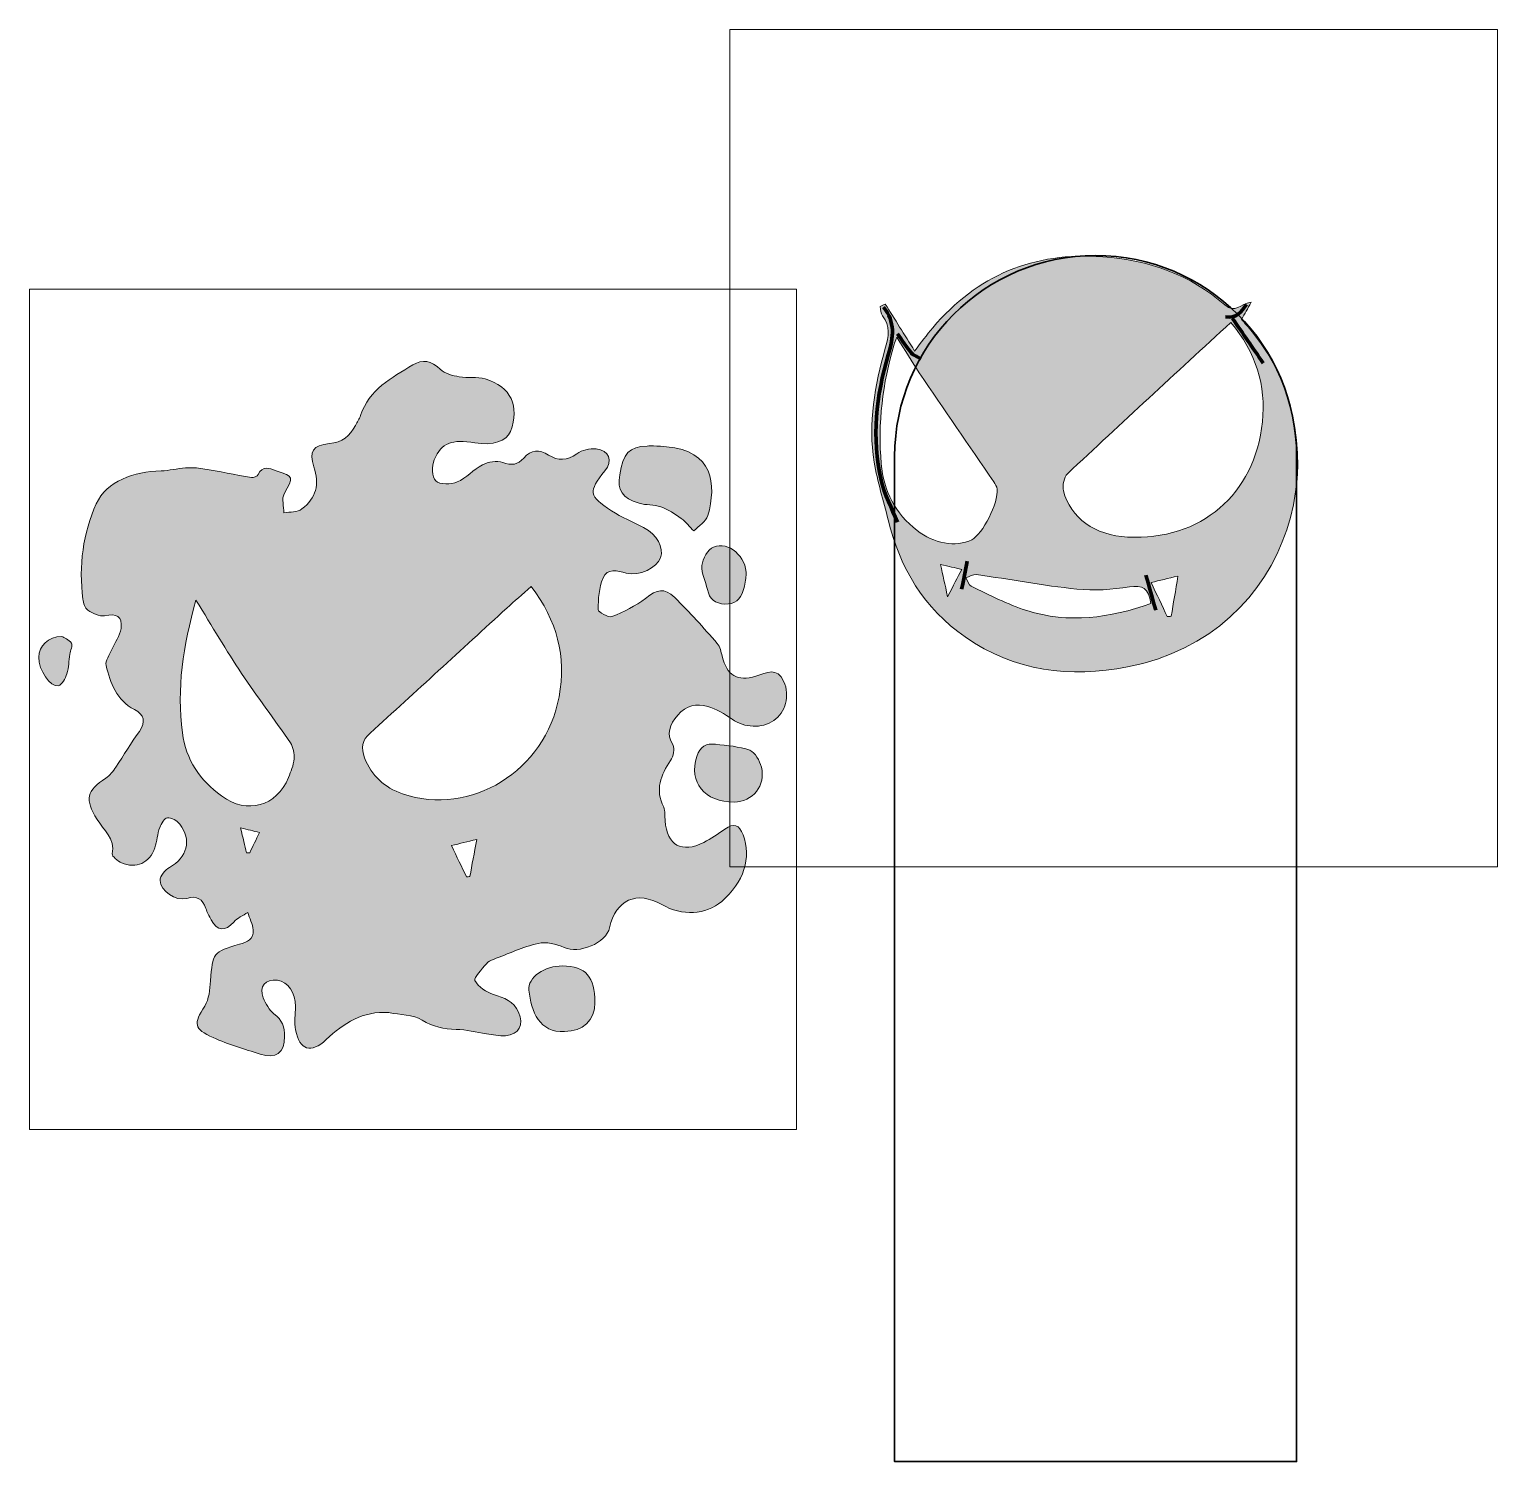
# Model space of a CAD drawing. Header units: inches. Extents: x -3.81 to 3.5, y -6.25 to 0.88.
import ezdxf

# ---------------------------------------------------------------- set-up
doc = ezdxf.new("R2010")
doc.units = ezdxf.units.IN
doc.header["$MEASUREMENT"] = 0
doc.layers.add('Layer 1', color=7, linetype='Continuous')

# ---------------------------------------------------------------- blocks, each defined once
blk = doc.blocks.new('block 2')
at = {"layer": 'Layer 1', "true_color": 0xffffff}
h = blk.add_hatch(color=7, dxfattribs=at)
edge = h.paths.add_edge_path()
edge.add_spline(control_points=[(-2.0169, -4.0164), (-2.1461, -4.0063), (-2.2406, -4.0695), (-2.3282, -4.1504), (-2.4045, -4.2209), (-2.4606, -4.2044), (-2.4805, -4.1026), (-2.4878, -4.0649), (-2.4818, -4.0245), (-2.4811, -3.9854), (-2.4798, -3.9191), (-2.5187, -3.8623), (-2.571, -3.8551), (-2.6312, -3.8468), (-2.665, -3.8867), (-2.6414, -3.9428), (-2.6292, -3.9718), (-2.6126, -4.0042), (-2.5884, -4.0216), (-2.5469, -4.0515), (-2.536, -4.0895), (-2.5353, -4.1351), (-2.5341, -4.2158), (-2.5797, -4.2493), (-2.6567, -4.2234), (-2.735, -4.1969), (-2.8155, -4.1748), (-2.8907, -4.1409), (-2.9888, -4.0967), (-2.9885, -4.0726), (-2.9329, -3.9836), (-2.9112, -3.949), (-2.907, -3.9006), (-2.9038, -3.8579), (-2.8934, -3.7204), (-2.8907, -3.7135), (-2.7603, -3.6766), (-2.7214, -3.6656), (-2.6868, -3.6515), (-2.6915, -3.6051), (-2.6944, -3.5755), (-2.7092, -3.547), (-2.7187, -3.518), (-2.7423, -3.5336), (-2.7702, -3.5453), (-2.7886, -3.5656), (-2.8318, -3.6135), (-2.8697, -3.6117), (-2.9007, -3.5545), (-2.9106, -3.5362), (-2.9203, -3.5175), (-2.9273, -3.498), (-2.944, -3.4515), (-2.9699, -3.4327), (-3.0225, -3.4479), (-3.0766, -3.4634), (-3.1531, -3.4123), (-3.1548, -3.3584), (-3.1554, -3.3371), (-3.1298, -3.3066), (-3.1082, -3.2945), (-3.0197, -3.2449), (-2.9957, -3.1584), (-3.0572, -3.0782), (-3.0703, -3.061), (-3.0982, -3.0458), (-3.1185, -3.0468), (-3.1323, -3.0474), (-3.1496, -3.0762), (-3.1565, -3.0955), (-3.1681, -3.1278), (-3.1696, -3.1637), (-3.1806, -3.1963), (-3.206, -3.2716), (-3.2747, -3.3031), (-3.3461, -3.2712), (-3.3654, -3.2626), (-3.395, -3.2382), (-3.3927, -3.2265), (-3.3774, -3.1495), (-3.4361, -3.1079), (-3.4686, -3.0551), (-3.5299, -2.9554), (-3.5213, -2.9119), (-3.425, -2.8498), (-3.4047, -2.8367), (-3.3887, -2.8152), (-3.3748, -2.7947), (-3.335, -2.7362), (-3.299, -2.6748), (-3.258, -2.6171), (-3.2242, -2.5695), (-3.2342, -2.533), (-3.2819, -2.5086), (-3.3725, -2.4624), (-3.4013, -2.3765), (-3.4234, -2.289), (-3.4291, -2.2665), (-3.4061, -2.2361), (-3.3949, -2.21), (-3.3796, -2.1748), (-3.3541, -2.1415), (-3.349, -2.1051), (-3.3406, -2.0445), (-3.3711, -2.0297), (-3.4312, -2.0417), (-3.4564, -2.0468), (-3.4901, -2.0301), (-3.514, -2.0143), (-3.5284, -2.0048), (-3.5361, -1.9787), (-3.5387, -1.9589), (-3.5604, -1.7951), (-3.5372, -1.6289), (-3.4727, -1.4854), (-3.4209, -1.3703), (-3.2845, -1.3258), (-3.1501, -1.3213), (-3.1094, -1.32), (-3.0691, -1.3098), (-3.0284, -1.307), (-2.9996, -1.305), (-2.97, -1.3057), (-2.9416, -1.3105), (-2.8608, -1.324), (-2.7807, -1.3411), (-2.7, -1.3545), (-2.6898, -1.3562), (-2.6715, -1.3478), (-2.6669, -1.3389), (-2.6439, -1.2945), (-2.612, -1.3083), (-2.5779, -1.3203), (-2.4867, -1.3524), (-2.4898, -1.35), (-2.5374, -1.4356), (-2.5509, -1.46), (-2.5389, -1.4986), (-2.5386, -1.5307), (-2.5083, -1.5246), (-2.4712, -1.5275), (-2.4488, -1.5108), (-2.378, -1.4581), (-2.3607, -1.3867), (-2.3893, -1.3012), (-2.4149, -1.2249), (-2.3948, -1.1938), (-2.3123, -1.1857), (-2.2491, -1.1795), (-2.2104, -1.1479), (-2.1833, -1.095), (-2.1749, -1.0785), (-2.1624, -1.0635), (-2.157, -1.0462), (-2.1164, -0.9148), (-2.002, -0.8589), (-1.8976, -0.7942), (-1.8497, -0.7646), (-1.8042, -0.7725), (-1.7605, -0.8159), (-1.7383, -0.8379), (-1.6995, -0.8471), (-1.6665, -0.8531), (-1.6242, -0.8608), (-1.5776, -0.8513), (-1.5373, -0.8637), (-1.4084, -0.9035), (-1.3652, -0.9983), (-1.4115, -1.125), (-1.4294, -1.1739), (-1.5004, -1.1969), (-1.5881, -1.1821), (-1.702, -1.1628), (-1.7557, -1.1809), (-1.7904, -1.2657), (-1.803, -1.2966), (-1.8027, -1.3532), (-1.7834, -1.3711), (-1.7625, -1.3903), (-1.7075, -1.3897), (-1.6763, -1.3766), (-1.6306, -1.3575), (-1.5956, -1.3142), (-1.5507, -1.2915), (-1.5217, -1.2769), (-1.4788, -1.2684), (-1.4502, -1.279), (-1.4056, -1.2956), (-1.3737, -1.2915), (-1.3453, -1.2575), (-1.3082, -1.213), (-1.2679, -1.2147), (-1.2225, -1.2426), (-1.1744, -1.2723), (-1.1303, -1.2715), (-1.0816, -1.2358), (-1.0566, -1.2175), (-1.0169, -1.2099), (-0.9851, -1.2123), (-0.9211, -1.2173), (-0.9016, -1.272), (-0.9414, -1.3214), (-1.0253, -1.4253), (-1.0238, -1.4446), (-0.9086, -1.5198), (-0.8585, -1.5525), (-0.8017, -1.5745), (-0.7488, -1.6028), (-0.6826, -1.6383), (-0.6475, -1.703), (-0.6648, -1.7539), (-0.6819, -1.8043), (-0.7698, -1.8459), (-0.8355, -1.8298), (-0.8801, -1.819), (-0.9301, -1.8031), (-0.9511, -1.8541), (-0.9709, -1.9023), (-0.9752, -1.9589), (-0.9753, -2.0117), (-0.9753, -2.024), (-0.9238, -2.0524), (-0.9068, -2.0458), (-0.848, -2.0228), (-0.7894, -1.9936), (-0.7392, -1.9555), (-0.6802, -1.9107), (-0.6472, -1.9003), (-0.5945, -1.9517), (-0.5202, -2.0241), (-0.4511, -2.1019), (-0.3824, -2.1798), (-0.3683, -2.1957), (-0.3638, -2.2215), (-0.3584, -2.2436), (-0.3357, -2.3379), (-0.2829, -2.3722), (-0.1908, -2.3424), (-0.1361, -2.3247), (-0.0842, -2.2956), (-0.0509, -2.37), (-0.0205, -2.4377), (-0.0441, -2.5257), (-0.1009, -2.5632), (-0.1634, -2.6044), (-0.2461, -2.5995), (-0.3086, -2.5569), (-0.3463, -2.5312), (-0.387, -2.5057), (-0.4301, -2.4933), (-0.4849, -2.4776), (-0.5374, -2.4851), (-0.5795, -2.537), (-0.6185, -2.585), (-0.6392, -2.6264), (-0.6026, -2.6863), (-0.5923, -2.7031), (-0.6015, -2.7416), (-0.6148, -2.7613), (-0.6642, -2.8346), (-0.6932, -2.9073), (-0.6492, -2.9945), (-0.6396, -3.0136), (-0.6441, -3.0399), (-0.6422, -3.0629), (-0.6323, -3.1837), (-0.5585, -3.2255), (-0.4501, -3.1695), (-0.4132, -3.1505), (-0.3785, -3.1268), (-0.3444, -3.1029), (-0.3007, -3.0723), (-0.2721, -3.0825), (-0.2539, -3.1311), (-0.2111, -3.2453), (-0.2509, -3.3694), (-0.3607, -3.4631), (-0.4401, -3.5308), (-0.5567, -3.537), (-0.6583, -3.4789), (-0.7823, -3.4079), (-0.8885, -3.4549), (-0.9183, -3.5938), (-0.9348, -3.6705), (-1.0729, -3.7262), (-1.144, -3.6928), (-1.1828, -3.6746), (-1.234, -3.6629), (-1.2743, -3.6721), (-1.3503, -3.6894), (-1.4225, -3.7235), (-1.496, -3.7515), (-1.5087, -3.7563), (-1.523, -3.7629), (-1.5311, -3.773), (-1.5532, -3.8007), (-1.5955, -3.8432), (-1.588, -3.8571), (-1.5712, -3.8881), (-1.5318, -3.9148), (-1.4962, -3.9258), (-1.4429, -3.9423), (-1.3963, -3.9599), (-1.3714, -4.014), (-1.3428, -4.076), (-1.3681, -4.1256), (-1.4361, -4.1312), (-1.4675, -4.1337), (-1.4998, -4.1262), (-1.5315, -4.1217), (-1.5817, -4.1146), (-1.6316, -4.1009), (-1.6818, -4.0997), (-1.7433, -4.0983), (-1.7956, -4.0879), (-1.8508, -4.0533), (-1.8961, -4.0249), (-1.9608, -4.0275), (-2.0169, -4.0164)], knot_values=[0, 0, 0, 0, 1, 1, 1, 2, 2, 2, 3, 3, 3, 4, 4, 4, 5, 5, 5, 6, 6, 6, 7, 7, 7, 8, 8, 8, 9, 9, 9, 10, 10, 10, 11, 11, 11, 12, 12, 12, 13, 13, 13, 14, 14, 14, 15, 15, 15, 16, 16, 16, 17, 17, 17, 18, 18, 18, 19, 19, 19, 20, 20, 20, 21, 21, 21, 22, 22, 22, 23, 23, 23, 24, 24, 24, 25, 25, 25, 26, 26, 26, 27, 27, 27, 28, 28, 28, 29, 29, 29, 30, 30, 30, 31, 31, 31, 32, 32, 32, 33, 33, 33, 34, 34, 34, 35, 35, 35, 36, 36, 36, 37, 37, 37, 38, 38, 38, 39, 39, 39, 40, 40, 40, 41, 41, 41, 42, 42, 42, 43, 43, 43, 44, 44, 44, 45, 45, 45, 46, 46, 46, 47, 47, 47, 48, 48, 48, 49, 49, 49, 50, 50, 50, 51, 51, 51, 52, 52, 52, 53, 53, 53, 54, 54, 54, 55, 55, 55, 56, 56, 56, 57, 57, 57, 58, 58, 58, 59, 59, 59, 60, 60, 60, 61, 61, 61, 62, 62, 62, 63, 63, 63, 64, 64, 64, 65, 65, 65, 66, 66, 66, 67, 67, 67, 68, 68, 68, 69, 69, 69, 70, 70, 70, 71, 71, 71, 72, 72, 72, 73, 73, 73, 74, 74, 74, 75, 75, 75, 76, 76, 76, 77, 77, 77, 78, 78, 78, 79, 79, 79, 80, 80, 80, 81, 81, 81, 82, 82, 82, 83, 83, 83, 84, 84, 84, 85, 85, 85, 86, 86, 86, 87, 87, 87, 88, 88, 88, 89, 89, 89, 90, 90, 90, 91, 91, 91, 92, 92, 92, 93, 93, 93, 94, 94, 94, 95, 95, 95, 96, 96, 96, 97, 97, 97, 98, 98, 98, 99, 99, 99, 100, 100, 100, 101, 101, 101, 102, 102, 102, 103, 103, 103, 104, 104, 104, 105, 105, 105, 106, 106, 106, 106], degree=3, periodic=1)
edge = h.paths.add_edge_path()
edge.add_spline(control_points=[(-1.3081, -1.8964), (-1.3534, -1.9365), (-1.3917, -1.9694), (-1.4291, -2.0036), (-1.656, -2.211), (-1.882, -2.4193), (-2.1099, -2.6256), (-2.1506, -2.6625), (-2.1561, -2.6988), (-2.1373, -2.7482), (-2.1025, -2.8393), (-2.0385, -2.8965), (-1.9481, -2.9276), (-1.6094, -3.0442), (-1.2378, -2.8131), (-1.1695, -2.4448), (-1.1323, -2.2441), (-1.1797, -2.0663), (-1.3081, -1.8964)], knot_values=[0, 0, 0, 0, 1, 1, 1, 2, 2, 2, 3, 3, 3, 4, 4, 4, 5, 5, 5, 6, 6, 6, 6], degree=3, periodic=1)
edge = h.paths.add_edge_path()
edge.add_spline(control_points=[(-2.9762, -1.9651), (-3.0413, -2.1928), (-3.0726, -2.4049), (-3.0438, -2.6241), (-3.0261, -2.7595), (-2.9562, -2.8601), (-2.8487, -2.9385), (-2.7214, -3.0314), (-2.5749, -2.9914), (-2.5161, -2.8468), (-2.504, -2.8169), (-2.4906, -2.7858), (-2.4881, -2.7545), (-2.4859, -2.7283), (-2.4917, -2.696), (-2.5061, -2.6748), (-2.5854, -2.5582), (-2.6713, -2.4461), (-2.7495, -2.3288), (-2.825, -2.2155), (-2.8939, -2.0978), (-2.9762, -1.9651)], knot_values=[0, 0, 0, 0, 1, 1, 1, 2, 2, 2, 3, 3, 3, 4, 4, 4, 5, 5, 5, 6, 6, 6, 7, 7, 7, 7], degree=3, periodic=1)
edge = h.paths.add_edge_path()
edge.add_spline(control_points=[(-1.7054, -3.1854), (-1.6781, -3.242), (-1.6542, -3.2918), (-1.6302, -3.3415), (-1.6246, -3.3408), (-1.6189, -3.3401), (-1.6133, -3.3394), (-1.6027, -3.2814), (-1.5921, -3.2234), (-1.5795, -3.1543), (-1.6277, -3.1662), (-1.662, -3.1747), (-1.7054, -3.1854)], knot_values=[0, 0, 0, 0, 1, 1, 1, 2, 2, 2, 3, 3, 3, 4, 4, 4, 4], degree=3, periodic=1)
edge = h.paths.add_edge_path()
edge.add_spline(control_points=[(-2.7541, -3.0969), (-2.7423, -3.1482), (-2.7338, -3.185), (-2.7253, -3.2219), (-2.7198, -3.2216), (-2.7142, -3.2213), (-2.7087, -3.221), (-2.6932, -3.1889), (-2.6776, -3.1568), (-2.6601, -3.1206), (-2.6916, -3.1126), (-2.7156, -3.1066), (-2.7541, -3.0969)], knot_values=[0, 0, 0, 0, 1, 1, 1, 2, 2, 2, 3, 3, 3, 4, 4, 4, 4], degree=3, periodic=1)
h = blk.add_hatch(color=7, dxfattribs=at)
edge = h.paths.add_edge_path()
edge.add_spline(control_points=[(-0.683, -1.1976), (-0.6766, -1.1981), (-0.6559, -1.1995), (-0.6351, -1.2012), (-0.4028, -1.2206), (-0.3855, -1.3865), (-0.4295, -1.5439), (-0.4378, -1.5736), (-0.4751, -1.5951), (-0.4991, -1.6204), (-0.5197, -1.5996), (-0.538, -1.5756), (-0.5615, -1.5587), (-0.5932, -1.5359), (-0.6271, -1.5134), (-0.6635, -1.5004), (-0.6974, -1.4882), (-0.7371, -1.4927), (-0.772, -1.4823), (-0.8554, -1.4575), (-0.8801, -1.4181), (-0.8681, -1.3403), (-0.8519, -1.2345), (-0.8205, -1.2015), (-0.7321, -1.1977), (-0.7206, -1.1972), (-0.709, -1.1976), (-0.683, -1.1976)], knot_values=[0, 0, 0, 0, 1, 1, 1, 2, 2, 2, 3, 3, 3, 4, 4, 4, 5, 5, 5, 6, 6, 6, 7, 7, 7, 8, 8, 8, 9, 9, 9, 9], degree=3, periodic=1)
h = blk.add_hatch(color=7, dxfattribs=at)
edge = h.paths.add_edge_path()
edge.add_spline(control_points=[(-0.2386, -1.8425), (-0.2415, -1.8584), (-0.2438, -1.8887), (-0.253, -1.9168), (-0.267, -1.9596), (-0.2951, -1.9863), (-0.3449, -1.9838), (-0.3929, -1.9814), (-0.4215, -1.9598), (-0.4316, -1.9118), (-0.44, -1.8714), (-0.4631, -1.8305), (-0.4588, -1.7922), (-0.4551, -1.7587), (-0.4291, -1.7117), (-0.4008, -1.7001), (-0.3264, -1.6697), (-0.236, -1.7467), (-0.2386, -1.8425)], knot_values=[0, 0, 0, 0, 1, 1, 1, 2, 2, 2, 3, 3, 3, 4, 4, 4, 5, 5, 5, 6, 6, 6, 6], degree=3, periodic=1)
h = blk.add_hatch(color=7, dxfattribs=at)
edge = h.paths.add_edge_path()
edge.add_spline(control_points=[(-3.6434, -2.1447), (-3.6339, -2.151), (-3.6084, -2.1606), (-3.5959, -2.179), (-3.5883, -2.1902), (-3.6015, -2.215), (-3.6042, -2.2338), (-3.6088, -2.2661), (-3.6082, -2.2999), (-3.618, -2.3303), (-3.6254, -2.3535), (-3.6433, -2.3875), (-3.6608, -2.3904), (-3.7037, -2.3975), (-3.7584, -2.3122), (-3.7584, -2.2488), (-3.7584, -2.1928), (-3.7129, -2.1453), (-3.6434, -2.1447)], knot_values=[0, 0, 0, 0, 1, 1, 1, 2, 2, 2, 3, 3, 3, 4, 4, 4, 5, 5, 5, 6, 6, 6, 6], degree=3, periodic=1)
h = blk.add_hatch(color=7, dxfattribs=at)
edge = h.paths.add_edge_path()
edge.add_spline(control_points=[(-0.2983, -2.9691), (-0.446, -2.9698), (-0.5268, -2.869), (-0.4848, -2.7416), (-0.4683, -2.6917), (-0.4373, -2.6757), (-0.3908, -2.6815), (-0.3336, -2.6887), (-0.2738, -2.6913), (-0.2209, -2.7114), (-0.1944, -2.7214), (-0.1714, -2.7632), (-0.1632, -2.7948), (-0.1398, -2.8862), (-0.2071, -2.9687), (-0.2983, -2.9691)], knot_values=[0, 0, 0, 0, 1, 1, 1, 2, 2, 2, 3, 3, 3, 4, 4, 4, 5, 5, 5, 5], degree=3, periodic=1)
h = blk.add_hatch(color=7, dxfattribs=at)
edge = h.paths.add_edge_path()
edge.add_spline(control_points=[(-1.1423, -4.1101), (-1.2663, -4.1178), (-1.3089, -4.011), (-1.3198, -3.9053), (-1.3264, -3.8412), (-1.2403, -3.7828), (-1.153, -3.7841), (-1.0364, -3.786), (-0.991, -3.8374), (-0.9914, -3.9669), (-0.9917, -4.0542), (-1.0509, -4.1104), (-1.1423, -4.1101)], knot_values=[0, 0, 0, 0, 1, 1, 1, 2, 2, 2, 3, 3, 3, 4, 4, 4, 4], degree=3, periodic=1)
at = {"layer": 'Layer 1', "lineweight": 0}
for points, knots in [([(0.0118, -4.5972), (-1.2596, -4.5972), (-2.5322, -4.5972), (-3.8052, -4.5972), (-3.8052, -3.2046), (-3.8052, -1.8119), (-3.8052, -0.418), (-2.5338, -0.418), (-1.2621, -0.418), (0.0118, -0.418), (0.0118, -1.8102), (0.0118, -3.2037), (0.0118, -4.5972)], [0, 0, 0, 0, 1, 1, 1, 2, 2, 2, 3, 3, 3, 4, 4, 4, 4]), ([(-2.0169, -4.0164), (-1.9608, -4.0275), (-1.8961, -4.0249), (-1.8508, -4.0533), (-1.7956, -4.0879), (-1.7433, -4.0983), (-1.6818, -4.0997), (-1.6316, -4.1009), (-1.5817, -4.1146), (-1.5315, -4.1217), (-1.4998, -4.1262), (-1.4675, -4.1337), (-1.4361, -4.1312), (-1.3681, -4.1256), (-1.3428, -4.076), (-1.3714, -4.014), (-1.3963, -3.9599), (-1.4429, -3.9423), (-1.4962, -3.9258), (-1.5318, -3.9148), (-1.5712, -3.8881), (-1.588, -3.8571), (-1.5955, -3.8432), (-1.5532, -3.8007), (-1.5311, -3.773), (-1.523, -3.7629), (-1.5087, -3.7563), (-1.496, -3.7515), (-1.4225, -3.7235), (-1.3503, -3.6894), (-1.2743, -3.6721), (-1.234, -3.6629), (-1.1828, -3.6746), (-1.144, -3.6928), (-1.0729, -3.7262), (-0.9348, -3.6705), (-0.9183, -3.5938), (-0.8885, -3.4549), (-0.7823, -3.4079), (-0.6583, -3.4789), (-0.5567, -3.537), (-0.4401, -3.5308), (-0.3607, -3.4631), (-0.2509, -3.3694), (-0.2111, -3.2453), (-0.2539, -3.1311), (-0.2721, -3.0825), (-0.3007, -3.0723), (-0.3444, -3.1029), (-0.3785, -3.1268), (-0.4132, -3.1505), (-0.4501, -3.1695), (-0.5585, -3.2255), (-0.6323, -3.1837), (-0.6422, -3.0629), (-0.6441, -3.0399), (-0.6396, -3.0136), (-0.6492, -2.9945), (-0.6932, -2.9073), (-0.6642, -2.8346), (-0.6148, -2.7613), (-0.6015, -2.7416), (-0.5923, -2.7031), (-0.6026, -2.6863), (-0.6392, -2.6264), (-0.6185, -2.585), (-0.5795, -2.537), (-0.5374, -2.4851), (-0.4849, -2.4776), (-0.4301, -2.4933), (-0.387, -2.5057), (-0.3463, -2.5312), (-0.3086, -2.5569), (-0.2461, -2.5995), (-0.1634, -2.6044), (-0.1009, -2.5632), (-0.0441, -2.5257), (-0.0205, -2.4377), (-0.0509, -2.37), (-0.0842, -2.2956), (-0.1361, -2.3247), (-0.1908, -2.3424), (-0.2829, -2.3722), (-0.3357, -2.3379), (-0.3584, -2.2436), (-0.3638, -2.2215), (-0.3683, -2.1957), (-0.3824, -2.1798), (-0.4511, -2.1019), (-0.5202, -2.0241), (-0.5945, -1.9517), (-0.6472, -1.9003), (-0.6802, -1.9107), (-0.7392, -1.9555), (-0.7894, -1.9936), (-0.848, -2.0228), (-0.9068, -2.0458), (-0.9238, -2.0524), (-0.9753, -2.024), (-0.9753, -2.0117), (-0.9752, -1.9589), (-0.9709, -1.9023), (-0.9511, -1.8541), (-0.9301, -1.8031), (-0.8801, -1.819), (-0.8355, -1.8298), (-0.7698, -1.8459), (-0.6819, -1.8043), (-0.6648, -1.7539), (-0.6475, -1.703), (-0.6826, -1.6383), (-0.7488, -1.6028), (-0.8017, -1.5745), (-0.8585, -1.5525), (-0.9086, -1.5198), (-1.0238, -1.4446), (-1.0253, -1.4253), (-0.9414, -1.3214), (-0.9016, -1.272), (-0.9211, -1.2173), (-0.9851, -1.2123), (-1.0169, -1.2099), (-1.0566, -1.2175), (-1.0816, -1.2358), (-1.1303, -1.2715), (-1.1744, -1.2723), (-1.2225, -1.2426), (-1.2679, -1.2147), (-1.3082, -1.213), (-1.3453, -1.2575), (-1.3737, -1.2915), (-1.4056, -1.2956), (-1.4502, -1.279), (-1.4788, -1.2684), (-1.5217, -1.2769), (-1.5507, -1.2915), (-1.5956, -1.3142), (-1.6306, -1.3575), (-1.6763, -1.3766), (-1.7075, -1.3897), (-1.7625, -1.3903), (-1.7834, -1.3711), (-1.8027, -1.3532), (-1.803, -1.2966), (-1.7904, -1.2657), (-1.7557, -1.1809), (-1.702, -1.1628), (-1.5881, -1.1821), (-1.5004, -1.1969), (-1.4294, -1.1739), (-1.4115, -1.125), (-1.3652, -0.9983), (-1.4084, -0.9035), (-1.5373, -0.8637), (-1.5776, -0.8513), (-1.6242, -0.8608), (-1.6665, -0.8531), (-1.6995, -0.8471), (-1.7383, -0.8379), (-1.7605, -0.8159), (-1.8042, -0.7725), (-1.8497, -0.7646), (-1.8976, -0.7942), (-2.002, -0.8589), (-2.1164, -0.9148), (-2.157, -1.0462), (-2.1624, -1.0635), (-2.1749, -1.0785), (-2.1833, -1.095), (-2.2104, -1.1479), (-2.2491, -1.1795), (-2.3123, -1.1857), (-2.3948, -1.1938), (-2.4149, -1.2249), (-2.3893, -1.3012), (-2.3607, -1.3867), (-2.378, -1.4581), (-2.4488, -1.5108), (-2.4712, -1.5275), (-2.5083, -1.5246), (-2.5386, -1.5307), (-2.5389, -1.4986), (-2.5509, -1.46), (-2.5374, -1.4356), (-2.4898, -1.35), (-2.4867, -1.3524), (-2.5779, -1.3203), (-2.612, -1.3083), (-2.6439, -1.2945), (-2.6669, -1.3389), (-2.6715, -1.3478), (-2.6898, -1.3562), (-2.7, -1.3545), (-2.7807, -1.3411), (-2.8608, -1.324), (-2.9416, -1.3105), (-2.97, -1.3057), (-2.9996, -1.305), (-3.0284, -1.307), (-3.0691, -1.3098), (-3.1094, -1.32), (-3.1501, -1.3213), (-3.2845, -1.3258), (-3.4209, -1.3703), (-3.4727, -1.4854), (-3.5372, -1.6289), (-3.5604, -1.7951), (-3.5387, -1.9589), (-3.5361, -1.9787), (-3.5284, -2.0048), (-3.514, -2.0143), (-3.4901, -2.0301), (-3.4564, -2.0468), (-3.4312, -2.0417), (-3.3711, -2.0297), (-3.3406, -2.0445), (-3.349, -2.1051), (-3.3541, -2.1415), (-3.3796, -2.1748), (-3.3949, -2.21), (-3.4061, -2.2361), (-3.4291, -2.2665), (-3.4234, -2.289), (-3.4013, -2.3765), (-3.3725, -2.4624), (-3.2819, -2.5086), (-3.2342, -2.533), (-3.2242, -2.5695), (-3.258, -2.6171), (-3.299, -2.6748), (-3.335, -2.7362), (-3.3748, -2.7947), (-3.3887, -2.8152), (-3.4047, -2.8367), (-3.425, -2.8498), (-3.5213, -2.9119), (-3.5299, -2.9554), (-3.4686, -3.0551), (-3.4361, -3.1079), (-3.3774, -3.1495), (-3.3927, -3.2265), (-3.395, -3.2382), (-3.3654, -3.2626), (-3.3461, -3.2712), (-3.2747, -3.3031), (-3.206, -3.2716), (-3.1806, -3.1963), (-3.1696, -3.1637), (-3.1681, -3.1278), (-3.1565, -3.0955), (-3.1496, -3.0762), (-3.1323, -3.0474), (-3.1185, -3.0468), (-3.0982, -3.0458), (-3.0703, -3.061), (-3.0572, -3.0782), (-2.9957, -3.1584), (-3.0197, -3.2449), (-3.1082, -3.2945), (-3.1298, -3.3066), (-3.1554, -3.3371), (-3.1548, -3.3584), (-3.1531, -3.4123), (-3.0766, -3.4634), (-3.0225, -3.4479), (-2.9699, -3.4327), (-2.944, -3.4515), (-2.9273, -3.498), (-2.9203, -3.5175), (-2.9106, -3.5362), (-2.9007, -3.5545), (-2.8697, -3.6117), (-2.8318, -3.6135), (-2.7886, -3.5656), (-2.7702, -3.5453), (-2.7423, -3.5336), (-2.7187, -3.518), (-2.7092, -3.547), (-2.6944, -3.5755), (-2.6915, -3.6051), (-2.6868, -3.6515), (-2.7214, -3.6656), (-2.7603, -3.6766), (-2.8907, -3.7135), (-2.8934, -3.7204), (-2.9038, -3.8579), (-2.907, -3.9006), (-2.9112, -3.949), (-2.9329, -3.9836), (-2.9885, -4.0726), (-2.9888, -4.0967), (-2.8907, -4.1409), (-2.8155, -4.1748), (-2.735, -4.1969), (-2.6567, -4.2234), (-2.5797, -4.2493), (-2.5341, -4.2158), (-2.5353, -4.1351), (-2.536, -4.0895), (-2.5469, -4.0515), (-2.5884, -4.0216), (-2.6126, -4.0042), (-2.6292, -3.9718), (-2.6414, -3.9428), (-2.665, -3.8867), (-2.6312, -3.8468), (-2.571, -3.8551), (-2.5187, -3.8623), (-2.4798, -3.9191), (-2.4811, -3.9854), (-2.4818, -4.0245), (-2.4878, -4.0649), (-2.4805, -4.1026), (-2.4606, -4.2044), (-2.4045, -4.2209), (-2.3282, -4.1504), (-2.2406, -4.0695), (-2.1461, -4.0063), (-2.0169, -4.0164)], [0, 0, 0, 0, 1, 1, 1, 2, 2, 2, 3, 3, 3, 4, 4, 4, 5, 5, 5, 6, 6, 6, 7, 7, 7, 8, 8, 8, 9, 9, 9, 10, 10, 10, 11, 11, 11, 12, 12, 12, 13, 13, 13, 14, 14, 14, 15, 15, 15, 16, 16, 16, 17, 17, 17, 18, 18, 18, 19, 19, 19, 20, 20, 20, 21, 21, 21, 22, 22, 22, 23, 23, 23, 24, 24, 24, 25, 25, 25, 26, 26, 26, 27, 27, 27, 28, 28, 28, 29, 29, 29, 30, 30, 30, 31, 31, 31, 32, 32, 32, 33, 33, 33, 34, 34, 34, 35, 35, 35, 36, 36, 36, 37, 37, 37, 38, 38, 38, 39, 39, 39, 40, 40, 40, 41, 41, 41, 42, 42, 42, 43, 43, 43, 44, 44, 44, 45, 45, 45, 46, 46, 46, 47, 47, 47, 48, 48, 48, 49, 49, 49, 50, 50, 50, 51, 51, 51, 52, 52, 52, 53, 53, 53, 54, 54, 54, 55, 55, 55, 56, 56, 56, 57, 57, 57, 58, 58, 58, 59, 59, 59, 60, 60, 60, 61, 61, 61, 62, 62, 62, 63, 63, 63, 64, 64, 64, 65, 65, 65, 66, 66, 66, 67, 67, 67, 68, 68, 68, 69, 69, 69, 70, 70, 70, 71, 71, 71, 72, 72, 72, 73, 73, 73, 74, 74, 74, 75, 75, 75, 76, 76, 76, 77, 77, 77, 78, 78, 78, 79, 79, 79, 80, 80, 80, 81, 81, 81, 82, 82, 82, 83, 83, 83, 84, 84, 84, 85, 85, 85, 86, 86, 86, 87, 87, 87, 88, 88, 88, 89, 89, 89, 90, 90, 90, 91, 91, 91, 92, 92, 92, 93, 93, 93, 94, 94, 94, 95, 95, 95, 96, 96, 96, 97, 97, 97, 98, 98, 98, 99, 99, 99, 100, 100, 100, 101, 101, 101, 102, 102, 102, 103, 103, 103, 104, 104, 104, 105, 105, 105, 106, 106, 106, 106]), ([(-2.0169, -4.0164), (-2.1461, -4.0063), (-2.2406, -4.0695), (-2.3282, -4.1504), (-2.4045, -4.2209), (-2.4606, -4.2044), (-2.4805, -4.1026), (-2.4878, -4.0649), (-2.4818, -4.0245), (-2.4811, -3.9854), (-2.4798, -3.9191), (-2.5187, -3.8623), (-2.571, -3.8551), (-2.6312, -3.8468), (-2.665, -3.8867), (-2.6414, -3.9428), (-2.6292, -3.9718), (-2.6126, -4.0042), (-2.5884, -4.0216), (-2.5469, -4.0515), (-2.536, -4.0895), (-2.5353, -4.1351), (-2.5341, -4.2158), (-2.5797, -4.2493), (-2.6567, -4.2234), (-2.735, -4.1969), (-2.8155, -4.1748), (-2.8907, -4.1409), (-2.9888, -4.0967), (-2.9885, -4.0726), (-2.9329, -3.9836), (-2.9112, -3.949), (-2.907, -3.9006), (-2.9038, -3.8579), (-2.8934, -3.7204), (-2.8907, -3.7135), (-2.7603, -3.6766), (-2.7214, -3.6656), (-2.6868, -3.6515), (-2.6915, -3.6051), (-2.6944, -3.5755), (-2.7092, -3.547), (-2.7187, -3.518), (-2.7423, -3.5336), (-2.7702, -3.5453), (-2.7886, -3.5656), (-2.8318, -3.6135), (-2.8697, -3.6117), (-2.9007, -3.5545), (-2.9106, -3.5362), (-2.9203, -3.5175), (-2.9273, -3.498), (-2.944, -3.4515), (-2.9699, -3.4327), (-3.0225, -3.4479), (-3.0766, -3.4634), (-3.1531, -3.4123), (-3.1548, -3.3584), (-3.1554, -3.3371), (-3.1298, -3.3066), (-3.1082, -3.2945), (-3.0197, -3.2449), (-2.9957, -3.1584), (-3.0572, -3.0782), (-3.0703, -3.061), (-3.0982, -3.0458), (-3.1185, -3.0468), (-3.1323, -3.0474), (-3.1496, -3.0762), (-3.1565, -3.0955), (-3.1681, -3.1278), (-3.1696, -3.1637), (-3.1806, -3.1963), (-3.206, -3.2716), (-3.2747, -3.3031), (-3.3461, -3.2712), (-3.3654, -3.2626), (-3.395, -3.2382), (-3.3927, -3.2265), (-3.3774, -3.1495), (-3.4361, -3.1079), (-3.4686, -3.0551), (-3.5299, -2.9554), (-3.5213, -2.9119), (-3.425, -2.8498), (-3.4047, -2.8367), (-3.3887, -2.8152), (-3.3748, -2.7947), (-3.335, -2.7362), (-3.299, -2.6748), (-3.258, -2.6171), (-3.2242, -2.5695), (-3.2342, -2.533), (-3.2819, -2.5086), (-3.3725, -2.4624), (-3.4013, -2.3765), (-3.4234, -2.289), (-3.4291, -2.2665), (-3.4061, -2.2361), (-3.3949, -2.21), (-3.3796, -2.1748), (-3.3541, -2.1415), (-3.349, -2.1051), (-3.3406, -2.0445), (-3.3711, -2.0297), (-3.4312, -2.0417), (-3.4564, -2.0468), (-3.4901, -2.0301), (-3.514, -2.0143), (-3.5284, -2.0048), (-3.5361, -1.9787), (-3.5387, -1.9589), (-3.5604, -1.7951), (-3.5372, -1.6289), (-3.4727, -1.4854), (-3.4209, -1.3703), (-3.2845, -1.3258), (-3.1501, -1.3213), (-3.1094, -1.32), (-3.0691, -1.3098), (-3.0284, -1.307), (-2.9996, -1.305), (-2.97, -1.3057), (-2.9416, -1.3105), (-2.8608, -1.324), (-2.7807, -1.3411), (-2.7, -1.3545), (-2.6898, -1.3562), (-2.6715, -1.3478), (-2.6669, -1.3389), (-2.6439, -1.2945), (-2.612, -1.3083), (-2.5779, -1.3203), (-2.4867, -1.3524), (-2.4898, -1.35), (-2.5374, -1.4356), (-2.5509, -1.46), (-2.5389, -1.4986), (-2.5386, -1.5307), (-2.5083, -1.5246), (-2.4712, -1.5275), (-2.4488, -1.5108), (-2.378, -1.4581), (-2.3607, -1.3867), (-2.3893, -1.3012), (-2.4149, -1.2249), (-2.3948, -1.1938), (-2.3123, -1.1857), (-2.2491, -1.1795), (-2.2104, -1.1479), (-2.1833, -1.095), (-2.1749, -1.0785), (-2.1624, -1.0635), (-2.157, -1.0462), (-2.1164, -0.9148), (-2.002, -0.8589), (-1.8976, -0.7942), (-1.8497, -0.7646), (-1.8042, -0.7725), (-1.7605, -0.8159), (-1.7383, -0.8379), (-1.6995, -0.8471), (-1.6665, -0.8531), (-1.6242, -0.8608), (-1.5776, -0.8513), (-1.5373, -0.8637), (-1.4084, -0.9035), (-1.3652, -0.9983), (-1.4115, -1.125), (-1.4294, -1.1739), (-1.5004, -1.1969), (-1.5881, -1.1821), (-1.702, -1.1628), (-1.7557, -1.1809), (-1.7904, -1.2657), (-1.803, -1.2966), (-1.8027, -1.3532), (-1.7834, -1.3711), (-1.7625, -1.3903), (-1.7075, -1.3897), (-1.6763, -1.3766), (-1.6306, -1.3575), (-1.5956, -1.3142), (-1.5507, -1.2915), (-1.5217, -1.2769), (-1.4788, -1.2684), (-1.4502, -1.279), (-1.4056, -1.2956), (-1.3737, -1.2915), (-1.3453, -1.2575), (-1.3082, -1.213), (-1.2679, -1.2147), (-1.2225, -1.2426), (-1.1744, -1.2723), (-1.1303, -1.2715), (-1.0816, -1.2358), (-1.0566, -1.2175), (-1.0169, -1.2099), (-0.9851, -1.2123), (-0.9211, -1.2173), (-0.9016, -1.272), (-0.9414, -1.3214), (-1.0253, -1.4253), (-1.0238, -1.4446), (-0.9086, -1.5198), (-0.8585, -1.5525), (-0.8017, -1.5745), (-0.7488, -1.6028), (-0.6826, -1.6383), (-0.6475, -1.703), (-0.6648, -1.7539), (-0.6819, -1.8043), (-0.7698, -1.8459), (-0.8355, -1.8298), (-0.8801, -1.819), (-0.9301, -1.8031), (-0.9511, -1.8541), (-0.9709, -1.9023), (-0.9752, -1.9589), (-0.9753, -2.0117), (-0.9753, -2.024), (-0.9238, -2.0524), (-0.9068, -2.0458), (-0.848, -2.0228), (-0.7894, -1.9936), (-0.7392, -1.9555), (-0.6802, -1.9107), (-0.6472, -1.9003), (-0.5945, -1.9517), (-0.5202, -2.0241), (-0.4511, -2.1019), (-0.3824, -2.1798), (-0.3683, -2.1957), (-0.3638, -2.2215), (-0.3584, -2.2436), (-0.3357, -2.3379), (-0.2829, -2.3722), (-0.1908, -2.3424), (-0.1361, -2.3247), (-0.0842, -2.2956), (-0.0509, -2.37), (-0.0205, -2.4377), (-0.0441, -2.5257), (-0.1009, -2.5632), (-0.1634, -2.6044), (-0.2461, -2.5995), (-0.3086, -2.5569), (-0.3463, -2.5312), (-0.387, -2.5057), (-0.4301, -2.4933), (-0.4849, -2.4776), (-0.5374, -2.4851), (-0.5795, -2.537), (-0.6185, -2.585), (-0.6392, -2.6264), (-0.6026, -2.6863), (-0.5923, -2.7031), (-0.6015, -2.7416), (-0.6148, -2.7613), (-0.6642, -2.8346), (-0.6932, -2.9073), (-0.6492, -2.9945), (-0.6396, -3.0136), (-0.6441, -3.0399), (-0.6422, -3.0629), (-0.6323, -3.1837), (-0.5585, -3.2255), (-0.4501, -3.1695), (-0.4132, -3.1505), (-0.3785, -3.1268), (-0.3444, -3.1029), (-0.3007, -3.0723), (-0.2721, -3.0825), (-0.2539, -3.1311), (-0.2111, -3.2453), (-0.2509, -3.3694), (-0.3607, -3.4631), (-0.4401, -3.5308), (-0.5567, -3.537), (-0.6583, -3.4789), (-0.7823, -3.4079), (-0.8885, -3.4549), (-0.9183, -3.5938), (-0.9348, -3.6705), (-1.0729, -3.7262), (-1.144, -3.6928), (-1.1828, -3.6746), (-1.234, -3.6629), (-1.2743, -3.6721), (-1.3503, -3.6894), (-1.4225, -3.7235), (-1.496, -3.7515), (-1.5087, -3.7563), (-1.523, -3.7629), (-1.5311, -3.773), (-1.5532, -3.8007), (-1.5955, -3.8432), (-1.588, -3.8571), (-1.5712, -3.8881), (-1.5318, -3.9148), (-1.4962, -3.9258), (-1.4429, -3.9423), (-1.3963, -3.9599), (-1.3714, -4.014), (-1.3428, -4.076), (-1.3681, -4.1256), (-1.4361, -4.1312), (-1.4675, -4.1337), (-1.4998, -4.1262), (-1.5315, -4.1217), (-1.5817, -4.1146), (-1.6316, -4.1009), (-1.6818, -4.0997), (-1.7433, -4.0983), (-1.7956, -4.0879), (-1.8508, -4.0533), (-1.8961, -4.0249), (-1.9608, -4.0275), (-2.0169, -4.0164)], [0, 0, 0, 0, 1, 1, 1, 2, 2, 2, 3, 3, 3, 4, 4, 4, 5, 5, 5, 6, 6, 6, 7, 7, 7, 8, 8, 8, 9, 9, 9, 10, 10, 10, 11, 11, 11, 12, 12, 12, 13, 13, 13, 14, 14, 14, 15, 15, 15, 16, 16, 16, 17, 17, 17, 18, 18, 18, 19, 19, 19, 20, 20, 20, 21, 21, 21, 22, 22, 22, 23, 23, 23, 24, 24, 24, 25, 25, 25, 26, 26, 26, 27, 27, 27, 28, 28, 28, 29, 29, 29, 30, 30, 30, 31, 31, 31, 32, 32, 32, 33, 33, 33, 34, 34, 34, 35, 35, 35, 36, 36, 36, 37, 37, 37, 38, 38, 38, 39, 39, 39, 40, 40, 40, 41, 41, 41, 42, 42, 42, 43, 43, 43, 44, 44, 44, 45, 45, 45, 46, 46, 46, 47, 47, 47, 48, 48, 48, 49, 49, 49, 50, 50, 50, 51, 51, 51, 52, 52, 52, 53, 53, 53, 54, 54, 54, 55, 55, 55, 56, 56, 56, 57, 57, 57, 58, 58, 58, 59, 59, 59, 60, 60, 60, 61, 61, 61, 62, 62, 62, 63, 63, 63, 64, 64, 64, 65, 65, 65, 66, 66, 66, 67, 67, 67, 68, 68, 68, 69, 69, 69, 70, 70, 70, 71, 71, 71, 72, 72, 72, 73, 73, 73, 74, 74, 74, 75, 75, 75, 76, 76, 76, 77, 77, 77, 78, 78, 78, 79, 79, 79, 80, 80, 80, 81, 81, 81, 82, 82, 82, 83, 83, 83, 84, 84, 84, 85, 85, 85, 86, 86, 86, 87, 87, 87, 88, 88, 88, 89, 89, 89, 90, 90, 90, 91, 91, 91, 92, 92, 92, 93, 93, 93, 94, 94, 94, 95, 95, 95, 96, 96, 96, 97, 97, 97, 98, 98, 98, 99, 99, 99, 100, 100, 100, 101, 101, 101, 102, 102, 102, 103, 103, 103, 104, 104, 104, 105, 105, 105, 106, 106, 106, 106]), ([(-0.683, -1.1976), (-0.709, -1.1976), (-0.7206, -1.1972), (-0.7321, -1.1977), (-0.8205, -1.2015), (-0.8519, -1.2345), (-0.8681, -1.3403), (-0.8801, -1.4181), (-0.8554, -1.4575), (-0.772, -1.4823), (-0.7371, -1.4927), (-0.6974, -1.4882), (-0.6635, -1.5004), (-0.6271, -1.5134), (-0.5932, -1.5359), (-0.5615, -1.5587), (-0.538, -1.5756), (-0.5197, -1.5996), (-0.4991, -1.6204), (-0.4751, -1.5951), (-0.4378, -1.5736), (-0.4295, -1.5439), (-0.3855, -1.3865), (-0.4028, -1.2206), (-0.6351, -1.2012), (-0.6559, -1.1995), (-0.6766, -1.1981), (-0.683, -1.1976)], [0, 0, 0, 0, 1, 1, 1, 2, 2, 2, 3, 3, 3, 4, 4, 4, 5, 5, 5, 6, 6, 6, 7, 7, 7, 8, 8, 8, 9, 9, 9, 9]), ([(-0.683, -1.1976), (-0.6766, -1.1981), (-0.6559, -1.1995), (-0.6351, -1.2012), (-0.4028, -1.2206), (-0.3855, -1.3865), (-0.4295, -1.5439), (-0.4378, -1.5736), (-0.4751, -1.5951), (-0.4991, -1.6204), (-0.5197, -1.5996), (-0.538, -1.5756), (-0.5615, -1.5587), (-0.5932, -1.5359), (-0.6271, -1.5134), (-0.6635, -1.5004), (-0.6974, -1.4882), (-0.7371, -1.4927), (-0.772, -1.4823), (-0.8554, -1.4575), (-0.8801, -1.4181), (-0.8681, -1.3403), (-0.8519, -1.2345), (-0.8205, -1.2015), (-0.7321, -1.1977), (-0.7206, -1.1972), (-0.709, -1.1976), (-0.683, -1.1976)], [0, 0, 0, 0, 1, 1, 1, 2, 2, 2, 3, 3, 3, 4, 4, 4, 5, 5, 5, 6, 6, 6, 7, 7, 7, 8, 8, 8, 9, 9, 9, 9]), ([(-0.2386, -1.8425), (-0.236, -1.7467), (-0.3264, -1.6697), (-0.4008, -1.7001), (-0.4291, -1.7117), (-0.4551, -1.7587), (-0.4588, -1.7922), (-0.4631, -1.8305), (-0.44, -1.8714), (-0.4316, -1.9118), (-0.4215, -1.9598), (-0.3929, -1.9814), (-0.3449, -1.9838), (-0.2951, -1.9863), (-0.267, -1.9596), (-0.253, -1.9168), (-0.2438, -1.8887), (-0.2415, -1.8584), (-0.2386, -1.8425)], [0, 0, 0, 0, 1, 1, 1, 2, 2, 2, 3, 3, 3, 4, 4, 4, 5, 5, 5, 6, 6, 6, 6]), ([(-0.2386, -1.8425), (-0.2415, -1.8584), (-0.2438, -1.8887), (-0.253, -1.9168), (-0.267, -1.9596), (-0.2951, -1.9863), (-0.3449, -1.9838), (-0.3929, -1.9814), (-0.4215, -1.9598), (-0.4316, -1.9118), (-0.44, -1.8714), (-0.4631, -1.8305), (-0.4588, -1.7922), (-0.4551, -1.7587), (-0.4291, -1.7117), (-0.4008, -1.7001), (-0.3264, -1.6697), (-0.236, -1.7467), (-0.2386, -1.8425)], [0, 0, 0, 0, 1, 1, 1, 2, 2, 2, 3, 3, 3, 4, 4, 4, 5, 5, 5, 6, 6, 6, 6]), ([(-1.3081, -1.8964), (-1.3534, -1.9365), (-1.3917, -1.9694), (-1.4291, -2.0036), (-1.656, -2.211), (-1.882, -2.4193), (-2.1099, -2.6256), (-2.1506, -2.6625), (-2.1561, -2.6988), (-2.1373, -2.7482), (-2.1025, -2.8393), (-2.0385, -2.8965), (-1.9481, -2.9276), (-1.6094, -3.0442), (-1.2378, -2.8131), (-1.1695, -2.4448), (-1.1323, -2.2441), (-1.1797, -2.0663), (-1.3081, -1.8964)], [0, 0, 0, 0, 1, 1, 1, 2, 2, 2, 3, 3, 3, 4, 4, 4, 5, 5, 5, 6, 6, 6, 6]), ([(-1.3081, -1.8964), (-1.1797, -2.0663), (-1.1323, -2.2441), (-1.1695, -2.4448), (-1.2378, -2.8131), (-1.6094, -3.0442), (-1.9481, -2.9276), (-2.0385, -2.8965), (-2.1025, -2.8393), (-2.1373, -2.7482), (-2.1561, -2.6988), (-2.1506, -2.6625), (-2.1099, -2.6256), (-1.882, -2.4193), (-1.656, -2.211), (-1.4291, -2.0036), (-1.3917, -1.9694), (-1.3534, -1.9365), (-1.3081, -1.8964)], [0, 0, 0, 0, 1, 1, 1, 2, 2, 2, 3, 3, 3, 4, 4, 4, 5, 5, 5, 6, 6, 6, 6]), ([(-2.9762, -1.9651), (-3.0413, -2.1928), (-3.0726, -2.4049), (-3.0438, -2.6241), (-3.0261, -2.7595), (-2.9562, -2.8601), (-2.8487, -2.9385), (-2.7214, -3.0314), (-2.5749, -2.9914), (-2.5161, -2.8468), (-2.504, -2.8169), (-2.4906, -2.7858), (-2.4881, -2.7545), (-2.4859, -2.7283), (-2.4917, -2.696), (-2.5061, -2.6748), (-2.5854, -2.5582), (-2.6713, -2.4461), (-2.7495, -2.3288), (-2.825, -2.2155), (-2.8939, -2.0978), (-2.9762, -1.9651)], [0, 0, 0, 0, 1, 1, 1, 2, 2, 2, 3, 3, 3, 4, 4, 4, 5, 5, 5, 6, 6, 6, 7, 7, 7, 7]), ([(-2.9762, -1.9651), (-2.8939, -2.0978), (-2.825, -2.2155), (-2.7495, -2.3288), (-2.6713, -2.4461), (-2.5854, -2.5582), (-2.5061, -2.6748), (-2.4917, -2.696), (-2.4859, -2.7283), (-2.4881, -2.7545), (-2.4906, -2.7858), (-2.504, -2.8169), (-2.5161, -2.8468), (-2.5749, -2.9914), (-2.7214, -3.0314), (-2.8487, -2.9385), (-2.9562, -2.8601), (-3.0261, -2.7595), (-3.0438, -2.6241), (-3.0726, -2.4049), (-3.0413, -2.1928), (-2.9762, -1.9651)], [0, 0, 0, 0, 1, 1, 1, 2, 2, 2, 3, 3, 3, 4, 4, 4, 5, 5, 5, 6, 6, 6, 7, 7, 7, 7]), ([(-3.6434, -2.1447), (-3.7129, -2.1453), (-3.7584, -2.1928), (-3.7584, -2.2488), (-3.7584, -2.3122), (-3.7037, -2.3975), (-3.6608, -2.3904), (-3.6433, -2.3875), (-3.6254, -2.3535), (-3.618, -2.3303), (-3.6082, -2.2999), (-3.6088, -2.2661), (-3.6042, -2.2338), (-3.6015, -2.215), (-3.5883, -2.1902), (-3.5959, -2.179), (-3.6084, -2.1606), (-3.6339, -2.151), (-3.6434, -2.1447)], [0, 0, 0, 0, 1, 1, 1, 2, 2, 2, 3, 3, 3, 4, 4, 4, 5, 5, 5, 6, 6, 6, 6]), ([(-3.6434, -2.1447), (-3.6339, -2.151), (-3.6084, -2.1606), (-3.5959, -2.179), (-3.5883, -2.1902), (-3.6015, -2.215), (-3.6042, -2.2338), (-3.6088, -2.2661), (-3.6082, -2.2999), (-3.618, -2.3303), (-3.6254, -2.3535), (-3.6433, -2.3875), (-3.6608, -2.3904), (-3.7037, -2.3975), (-3.7584, -2.3122), (-3.7584, -2.2488), (-3.7584, -2.1928), (-3.7129, -2.1453), (-3.6434, -2.1447)], [0, 0, 0, 0, 1, 1, 1, 2, 2, 2, 3, 3, 3, 4, 4, 4, 5, 5, 5, 6, 6, 6, 6]), ([(-0.2983, -2.9691), (-0.2071, -2.9687), (-0.1398, -2.8862), (-0.1632, -2.7948), (-0.1714, -2.7632), (-0.1944, -2.7214), (-0.2209, -2.7114), (-0.2738, -2.6913), (-0.3336, -2.6887), (-0.3908, -2.6815), (-0.4373, -2.6757), (-0.4683, -2.6917), (-0.4848, -2.7416), (-0.5268, -2.869), (-0.446, -2.9698), (-0.2983, -2.9691)], [0, 0, 0, 0, 1, 1, 1, 2, 2, 2, 3, 3, 3, 4, 4, 4, 5, 5, 5, 5]), ([(-0.2983, -2.9691), (-0.446, -2.9698), (-0.5268, -2.869), (-0.4848, -2.7416), (-0.4683, -2.6917), (-0.4373, -2.6757), (-0.3908, -2.6815), (-0.3336, -2.6887), (-0.2738, -2.6913), (-0.2209, -2.7114), (-0.1944, -2.7214), (-0.1714, -2.7632), (-0.1632, -2.7948), (-0.1398, -2.8862), (-0.2071, -2.9687), (-0.2983, -2.9691)], [0, 0, 0, 0, 1, 1, 1, 2, 2, 2, 3, 3, 3, 4, 4, 4, 5, 5, 5, 5]), ([(-2.7541, -3.0969), (-2.7423, -3.1482), (-2.7338, -3.185), (-2.7253, -3.2219), (-2.7198, -3.2216), (-2.7142, -3.2213), (-2.7087, -3.221), (-2.6932, -3.1889), (-2.6776, -3.1568), (-2.6601, -3.1206), (-2.6916, -3.1126), (-2.7156, -3.1066), (-2.7541, -3.0969)], [0, 0, 0, 0, 1, 1, 1, 2, 2, 2, 3, 3, 3, 4, 4, 4, 4]), ([(-2.7541, -3.0969), (-2.7156, -3.1066), (-2.6916, -3.1126), (-2.6601, -3.1206), (-2.6776, -3.1568), (-2.6932, -3.1889), (-2.7087, -3.221), (-2.7142, -3.2213), (-2.7198, -3.2216), (-2.7253, -3.2219), (-2.7338, -3.185), (-2.7423, -3.1482), (-2.7541, -3.0969)], [0, 0, 0, 0, 1, 1, 1, 2, 2, 2, 3, 3, 3, 4, 4, 4, 4]), ([(-1.7054, -3.1854), (-1.6781, -3.242), (-1.6542, -3.2918), (-1.6302, -3.3415), (-1.6246, -3.3408), (-1.6189, -3.3401), (-1.6133, -3.3394), (-1.6027, -3.2814), (-1.5921, -3.2234), (-1.5795, -3.1543), (-1.6277, -3.1662), (-1.662, -3.1747), (-1.7054, -3.1854)], [0, 0, 0, 0, 1, 1, 1, 2, 2, 2, 3, 3, 3, 4, 4, 4, 4]), ([(-1.7054, -3.1854), (-1.662, -3.1747), (-1.6277, -3.1662), (-1.5795, -3.1543), (-1.5921, -3.2234), (-1.6027, -3.2814), (-1.6133, -3.3394), (-1.6189, -3.3401), (-1.6246, -3.3408), (-1.6302, -3.3415), (-1.6542, -3.2918), (-1.6781, -3.242), (-1.7054, -3.1854)], [0, 0, 0, 0, 1, 1, 1, 2, 2, 2, 3, 3, 3, 4, 4, 4, 4]), ([(-1.1423, -4.1101), (-1.0509, -4.1104), (-0.9917, -4.0542), (-0.9914, -3.9669), (-0.991, -3.8374), (-1.0364, -3.786), (-1.153, -3.7841), (-1.2403, -3.7828), (-1.3264, -3.8412), (-1.3198, -3.9053), (-1.3089, -4.011), (-1.2663, -4.1178), (-1.1423, -4.1101)], [0, 0, 0, 0, 1, 1, 1, 2, 2, 2, 3, 3, 3, 4, 4, 4, 4]), ([(-1.1423, -4.1101), (-1.2663, -4.1178), (-1.3089, -4.011), (-1.3198, -3.9053), (-1.3264, -3.8412), (-1.2403, -3.7828), (-1.153, -3.7841), (-1.0364, -3.786), (-0.991, -3.8374), (-0.9914, -3.9669), (-0.9917, -4.0542), (-1.0509, -4.1104), (-1.1423, -4.1101)], [0, 0, 0, 0, 1, 1, 1, 2, 2, 2, 3, 3, 3, 4, 4, 4, 4])]:
    blk.add_open_spline(points, degree=3, knots=knots, dxfattribs=at)

msp = doc.modelspace()

# ---------------------------------------------------------------- hatches: boundary and pattern name
at = {"layer": 'Layer 1', "true_color": 0xffffff}
h = msp.add_hatch(color=7, dxfattribs=at)
edge = h.paths.add_edge_path()
edge.add_spline(control_points=[(0.4533, -0.4913), (0.5006, -0.567), (0.5479, -0.6427), (0.5993, -0.7251), (0.6314, -0.6838), (0.6593, -0.6455), (0.6897, -0.6094), (0.9108, -0.3465), (1.1924, -0.2323), (1.5353, -0.256), (1.7646, -0.2719), (1.9696, -0.3454), (2.1421, -0.4953), (2.1946, -0.5409), (2.2187, -0.4903), (2.2739, -0.4826), (2.2549, -0.5164), (2.2423, -0.5389), (2.2262, -0.5675), (2.2413, -0.5853), (2.2605, -0.6073), (2.2789, -0.6299), (2.7365, -1.1925), (2.487, -2.1366), (1.6588, -2.2969), (1.3717, -2.3525), (1.0978, -2.3199), (0.8513, -2.1477), (0.6463, -2.0045), (0.5255, -1.8058), (0.4679, -1.5653), (0.4449, -1.4693), (0.4135, -1.3748), (0.3979, -1.2776), (0.367, -1.0848), (0.4012, -0.8957), (0.4535, -0.7105), (0.4699, -0.6522), (0.4817, -0.6015), (0.4395, -0.5503), (0.4303, -0.5392), (0.4316, -0.5196), (0.428, -0.5039), (0.4365, -0.4997), (0.4449, -0.4955), (0.4533, -0.4913)], knot_values=[0, 0, 0, 0, 1, 1, 1, 2, 2, 2, 3, 3, 3, 4, 4, 4, 5, 5, 5, 6, 6, 6, 7, 7, 7, 8, 8, 8, 9, 9, 9, 10, 10, 10, 11, 11, 11, 12, 12, 12, 13, 13, 13, 14, 14, 14, 15, 15, 15, 15], degree=3, periodic=1)
edge = h.paths.add_edge_path()
edge.add_spline(control_points=[(2.1726, -0.5824), (1.8981, -0.8358), (1.6278, -1.0841), (1.3602, -1.3354), (1.3421, -1.3524), (1.334, -1.3945), (1.3402, -1.4203), (1.3723, -1.5554), (1.4966, -1.6426), (1.6587, -1.6508), (2.0218, -1.6692), (2.2929, -1.4399), (2.3298, -1.0778), (2.3484, -0.8957), (2.2971, -0.7324), (2.1726, -0.5824)], knot_values=[0, 0, 0, 0, 1, 1, 1, 2, 2, 2, 3, 3, 3, 4, 4, 4, 5, 5, 5, 5], degree=3, periodic=1)
edge = h.paths.add_edge_path()
edge.add_spline(control_points=[(0.5112, -0.6565), (0.5032, -0.676), (0.4993, -0.6834), (0.4971, -0.6912), (0.4403, -0.8859), (0.4151, -1.0843), (0.4335, -1.2867), (0.4457, -1.4213), (0.5027, -1.5328), (0.6117, -1.6181), (0.6923, -1.6812), (0.8035, -1.7039), (0.8838, -1.664), (0.9365, -1.6377), (1.0174, -1.4791), (1.0104, -1.4121), (1.0091, -1.3997), (1.0004, -1.3873), (0.9929, -1.3764), (0.8696, -1.1953), (0.7455, -1.0148), (0.6227, -0.8334), (0.5858, -0.7789), (0.5523, -0.7219), (0.5112, -0.6565)], knot_values=[0, 0, 0, 0, 1, 1, 1, 2, 2, 2, 3, 3, 3, 4, 4, 4, 5, 5, 5, 6, 6, 6, 7, 7, 7, 8, 8, 8, 8], degree=3, periodic=1)
edge = h.paths.add_edge_path()
edge.add_spline(control_points=[(1.7743, -1.9809), (1.7636, -1.9047), (1.7334, -1.8879), (1.6678, -1.8983), (1.5819, -1.912), (1.4921, -1.9186), (1.406, -1.9095), (1.239, -1.8919), (1.0735, -1.8606), (0.907, -1.8371), (0.8907, -1.8348), (0.8723, -1.8472), (0.8549, -1.8528), (0.8632, -1.8674), (0.8679, -1.8896), (0.8804, -1.8955), (0.9717, -1.9381), (1.0618, -1.9861), (1.1574, -2.0161), (1.3654, -2.0816), (1.5706, -2.0541), (1.7743, -1.9809)], knot_values=[0, 0, 0, 0, 1, 1, 1, 2, 2, 2, 3, 3, 3, 4, 4, 4, 5, 5, 5, 6, 6, 6, 7, 7, 7, 7], degree=3, periodic=1)
edge = h.paths.add_edge_path()
edge.add_spline(control_points=[(1.8563, -2.0463), (1.8629, -2.0458), (1.8695, -2.0452), (1.876, -2.0447), (1.8867, -1.9807), (1.8975, -1.9167), (1.9096, -1.8443), (1.8581, -1.8567), (1.8208, -1.8657), (1.7757, -1.8765), (1.8045, -1.9371), (1.8304, -1.9917), (1.8563, -2.0463)], knot_values=[0, 0, 0, 0, 1, 1, 1, 2, 2, 2, 3, 3, 3, 4, 4, 4, 4], degree=3, periodic=1)
edge = h.paths.add_edge_path()
edge.add_spline(control_points=[(0.7283, -1.7865), (0.7406, -1.8426), (0.7499, -1.8851), (0.7635, -1.9474), (0.7928, -1.8907), (0.812, -1.8533), (0.8334, -1.8119), (0.7981, -1.8034), (0.7698, -1.7965), (0.7283, -1.7865)], knot_values=[0, 0, 0, 0, 1, 1, 1, 2, 2, 2, 3, 3, 3, 3], degree=3, periodic=1)

# ---------------------------------------------------------------- linework, layer by layer
at = {"layer": 'Layer 1', "lineweight": 0}
for points, knots in [([(-0.3194, -3.2917), (-0.3194, -1.9028), (-0.3194, -0.5139), (-0.3194, 0.875), (0.9537, 0.875), (2.2268, 0.875), (3.5, 0.875), (3.5, -0.5139), (3.5, -1.9028), (3.5, -3.2917), (2.2268, -3.2917), (0.9537, -3.2917), (-0.3194, -3.2917)], [0, 0, 0, 0, 1, 1, 1, 2, 2, 2, 3, 3, 3, 4, 4, 4, 4]), ([(0.4533, -0.4913), (0.4449, -0.4955), (0.4365, -0.4997), (0.428, -0.5039), (0.4316, -0.5196), (0.4303, -0.5392), (0.4395, -0.5503), (0.4817, -0.6015), (0.4699, -0.6522), (0.4535, -0.7105), (0.4012, -0.8957), (0.367, -1.0848), (0.3979, -1.2776), (0.4135, -1.3748), (0.4449, -1.4693), (0.4679, -1.5653), (0.5255, -1.8058), (0.6463, -2.0045), (0.8513, -2.1477), (1.0978, -2.3199), (1.3717, -2.3525), (1.6588, -2.2969), (2.487, -2.1366), (2.7365, -1.1925), (2.2789, -0.6299), (2.2605, -0.6073), (2.2413, -0.5853), (2.2262, -0.5675), (2.2423, -0.5389), (2.2549, -0.5164), (2.2739, -0.4826), (2.2187, -0.4903), (2.1946, -0.5409), (2.1421, -0.4953), (1.9696, -0.3454), (1.7646, -0.2719), (1.5353, -0.256), (1.1924, -0.2323), (0.9108, -0.3465), (0.6897, -0.6094), (0.6593, -0.6455), (0.6314, -0.6838), (0.5993, -0.7251), (0.5479, -0.6427), (0.5006, -0.567), (0.4533, -0.4913)], [0, 0, 0, 0, 1, 1, 1, 2, 2, 2, 3, 3, 3, 4, 4, 4, 5, 5, 5, 6, 6, 6, 7, 7, 7, 8, 8, 8, 9, 9, 9, 10, 10, 10, 11, 11, 11, 12, 12, 12, 13, 13, 13, 14, 14, 14, 15, 15, 15, 15]), ([(0.4533, -0.4913), (0.5006, -0.567), (0.5479, -0.6427), (0.5993, -0.7251), (0.6314, -0.6838), (0.6593, -0.6455), (0.6897, -0.6094), (0.9108, -0.3465), (1.1924, -0.2323), (1.5353, -0.256), (1.7646, -0.2719), (1.9696, -0.3454), (2.1421, -0.4953), (2.1946, -0.5409), (2.2187, -0.4903), (2.2739, -0.4826), (2.2549, -0.5164), (2.2423, -0.5389), (2.2262, -0.5675), (2.2413, -0.5853), (2.2605, -0.6073), (2.2789, -0.6299), (2.7365, -1.1925), (2.487, -2.1366), (1.6588, -2.2969), (1.3717, -2.3525), (1.0978, -2.3199), (0.8513, -2.1477), (0.6463, -2.0045), (0.5255, -1.8058), (0.4679, -1.5653), (0.4449, -1.4693), (0.4135, -1.3748), (0.3979, -1.2776), (0.367, -1.0848), (0.4012, -0.8957), (0.4535, -0.7105), (0.4699, -0.6522), (0.4817, -0.6015), (0.4395, -0.5503), (0.4303, -0.5392), (0.4316, -0.5196), (0.428, -0.5039), (0.4365, -0.4997), (0.4449, -0.4955), (0.4533, -0.4913)], [0, 0, 0, 0, 1, 1, 1, 2, 2, 2, 3, 3, 3, 4, 4, 4, 5, 5, 5, 6, 6, 6, 7, 7, 7, 8, 8, 8, 9, 9, 9, 10, 10, 10, 11, 11, 11, 12, 12, 12, 13, 13, 13, 14, 14, 14, 15, 15, 15, 15]), ([(2.1726, -0.5824), (1.8981, -0.8358), (1.6278, -1.0841), (1.3602, -1.3354), (1.3421, -1.3524), (1.334, -1.3945), (1.3402, -1.4203), (1.3723, -1.5554), (1.4966, -1.6426), (1.6587, -1.6508), (2.0218, -1.6692), (2.2929, -1.4399), (2.3298, -1.0778), (2.3484, -0.8957), (2.2971, -0.7324), (2.1726, -0.5824)], [0, 0, 0, 0, 1, 1, 1, 2, 2, 2, 3, 3, 3, 4, 4, 4, 5, 5, 5, 5]), ([(2.1726, -0.5824), (2.2971, -0.7324), (2.3484, -0.8957), (2.3298, -1.0778), (2.2929, -1.4399), (2.0218, -1.6692), (1.6587, -1.6508), (1.4966, -1.6426), (1.3723, -1.5554), (1.3402, -1.4203), (1.334, -1.3945), (1.3421, -1.3524), (1.3602, -1.3354), (1.6278, -1.0841), (1.8981, -0.8358), (2.1726, -0.5824)], [0, 0, 0, 0, 1, 1, 1, 2, 2, 2, 3, 3, 3, 4, 4, 4, 5, 5, 5, 5]), ([(0.5112, -0.6565), (0.5032, -0.676), (0.4993, -0.6834), (0.4971, -0.6912), (0.4403, -0.8859), (0.4151, -1.0843), (0.4335, -1.2867), (0.4457, -1.4213), (0.5027, -1.5328), (0.6117, -1.6181), (0.6923, -1.6812), (0.8035, -1.7039), (0.8838, -1.664), (0.9365, -1.6377), (1.0174, -1.4791), (1.0104, -1.4121), (1.0091, -1.3997), (1.0004, -1.3873), (0.9929, -1.3764), (0.8696, -1.1953), (0.7455, -1.0148), (0.6227, -0.8334), (0.5858, -0.7789), (0.5523, -0.7219), (0.5112, -0.6565)], [0, 0, 0, 0, 1, 1, 1, 2, 2, 2, 3, 3, 3, 4, 4, 4, 5, 5, 5, 6, 6, 6, 7, 7, 7, 8, 8, 8, 8]), ([(0.5112, -0.6565), (0.5523, -0.7219), (0.5858, -0.7789), (0.6227, -0.8334), (0.7455, -1.0148), (0.8696, -1.1953), (0.9929, -1.3764), (1.0004, -1.3873), (1.0091, -1.3997), (1.0104, -1.4121), (1.0174, -1.4791), (0.9365, -1.6377), (0.8838, -1.664), (0.8035, -1.7039), (0.6923, -1.6812), (0.6117, -1.6181), (0.5027, -1.5328), (0.4457, -1.4213), (0.4335, -1.2867), (0.4151, -1.0843), (0.4403, -0.8859), (0.4971, -0.6912), (0.4993, -0.6834), (0.5032, -0.676), (0.5112, -0.6565)], [0, 0, 0, 0, 1, 1, 1, 2, 2, 2, 3, 3, 3, 4, 4, 4, 5, 5, 5, 6, 6, 6, 7, 7, 7, 8, 8, 8, 8]), ([(0.7283, -1.7865), (0.7406, -1.8426), (0.7499, -1.8851), (0.7635, -1.9474), (0.7928, -1.8907), (0.812, -1.8533), (0.8334, -1.8119), (0.7981, -1.8034), (0.7698, -1.7965), (0.7283, -1.7865)], [0, 0, 0, 0, 1, 1, 1, 2, 2, 2, 3, 3, 3, 3]), ([(0.7283, -1.7865), (0.7698, -1.7965), (0.7981, -1.8034), (0.8334, -1.8119), (0.812, -1.8533), (0.7928, -1.8907), (0.7635, -1.9474), (0.7499, -1.8851), (0.7406, -1.8426), (0.7283, -1.7865)], [0, 0, 0, 0, 1, 1, 1, 2, 2, 2, 3, 3, 3, 3]), ([(1.7743, -1.9809), (1.7636, -1.9047), (1.7334, -1.8879), (1.6678, -1.8983), (1.5819, -1.912), (1.4921, -1.9186), (1.406, -1.9095), (1.239, -1.8919), (1.0735, -1.8606), (0.907, -1.8371), (0.8907, -1.8348), (0.8723, -1.8472), (0.8549, -1.8528), (0.8632, -1.8674), (0.8679, -1.8896), (0.8804, -1.8955), (0.9717, -1.9381), (1.0618, -1.9861), (1.1574, -2.0161), (1.3654, -2.0816), (1.5706, -2.0541), (1.7743, -1.9809)], [0, 0, 0, 0, 1, 1, 1, 2, 2, 2, 3, 3, 3, 4, 4, 4, 5, 5, 5, 6, 6, 6, 7, 7, 7, 7]), ([(1.7743, -1.9809), (1.5706, -2.0541), (1.3654, -2.0816), (1.1574, -2.0161), (1.0618, -1.9861), (0.9717, -1.9381), (0.8804, -1.8955), (0.8679, -1.8896), (0.8632, -1.8674), (0.8549, -1.8528), (0.8723, -1.8472), (0.8907, -1.8348), (0.907, -1.8371), (1.0735, -1.8606), (1.239, -1.8919), (1.406, -1.9095), (1.4921, -1.9186), (1.5819, -1.912), (1.6678, -1.8983), (1.7334, -1.8879), (1.7636, -1.9047), (1.7743, -1.9809)], [0, 0, 0, 0, 1, 1, 1, 2, 2, 2, 3, 3, 3, 4, 4, 4, 5, 5, 5, 6, 6, 6, 7, 7, 7, 7]), ([(1.8563, -2.0463), (1.8629, -2.0458), (1.8695, -2.0452), (1.876, -2.0447), (1.8867, -1.9807), (1.8975, -1.9167), (1.9096, -1.8443), (1.8581, -1.8567), (1.8208, -1.8657), (1.7757, -1.8765), (1.8045, -1.9371), (1.8304, -1.9917), (1.8563, -2.0463)], [0, 0, 0, 0, 1, 1, 1, 2, 2, 2, 3, 3, 3, 4, 4, 4, 4]), ([(1.8563, -2.0463), (1.8304, -1.9917), (1.8045, -1.9371), (1.7757, -1.8765), (1.8208, -1.8657), (1.8581, -1.8567), (1.9096, -1.8443), (1.8975, -1.9167), (1.8867, -1.9807), (1.876, -2.0447), (1.8695, -2.0452), (1.8629, -2.0458), (1.8563, -2.0463)], [0, 0, 0, 0, 1, 1, 1, 2, 2, 2, 3, 3, 3, 4, 4, 4, 4])]:
    msp.add_open_spline(points, degree=3, knots=knots, dxfattribs=at)
at = {"layer": 'Layer 1', "color": 250, "lineweight": 35, "true_color": 0x231f20}
msp.add_open_spline([(1.5, -0.25), (0.9477, -0.25), (0.5, -0.6977), (0.5, -1.25), (0.5, -1.25), (0.5, -6.25), (0.5, -6.25), (0.5, -6.25), (2.5, -6.25), (2.5, -6.25), (2.5, -6.25), (2.5, -1.25), (2.5, -1.25), (2.5, -0.6977), (2.0523, -0.25), (1.5, -0.25)], degree=3, knots=[0, 0, 0, 0, 1, 1, 1, 2, 2, 2, 3, 3, 3, 4, 4, 4, 5, 5, 5, 5], dxfattribs=at)
at = {"layer": 'Layer 1', "color": 7, "lineweight": 70, "true_color": 0xffffff}
for points, knots in [([(0.4444, -0.5069), (0.5042, -0.581), (0.4941, -0.6559), (0.4681, -0.7439), (0.4079, -0.9474), (0.3849, -1.1575), (0.4324, -1.3676), (0.4486, -1.4397), (0.4861, -1.5069), (0.5139, -1.5764)], [0, 0, 0, 0, 1, 1, 1, 2, 2, 2, 3, 3, 3, 3]), ([(0.5139, -0.6389), (0.537, -0.6713), (0.5584, -0.7052), (0.5841, -0.7354), (0.5955, -0.7488), (0.6157, -0.7546), (0.6319, -0.7639)], [0, 0, 0, 0, 1, 1, 1, 2, 2, 2, 2])]:
    msp.add_open_spline(points, degree=3, knots=knots, dxfattribs=at)
for points in [[(2.25, -0.4931), (2.2263, -0.5322), (2.1973, -0.5627), (2.1458, -0.5556)], [(2.1806, -0.5625), (2.2315, -0.6366), (2.2824, -0.7106), (2.3333, -0.7847)], [(0.8611, -1.7708), (0.8519, -1.8171), (0.8426, -1.8634), (0.8333, -1.9097)], [(1.75, -1.8403), (1.7662, -1.8981), (1.7824, -1.956), (1.7986, -2.0139)]]:
    msp.add_open_spline(points, degree=3, dxfattribs=at)

# ---------------------------------------------------------------- block references
at = {"layer": 'Layer 1'}
msp.add_blockref('block 2', (0, 0), dxfattribs=at)

doc.saveas('drawing.dxf')
